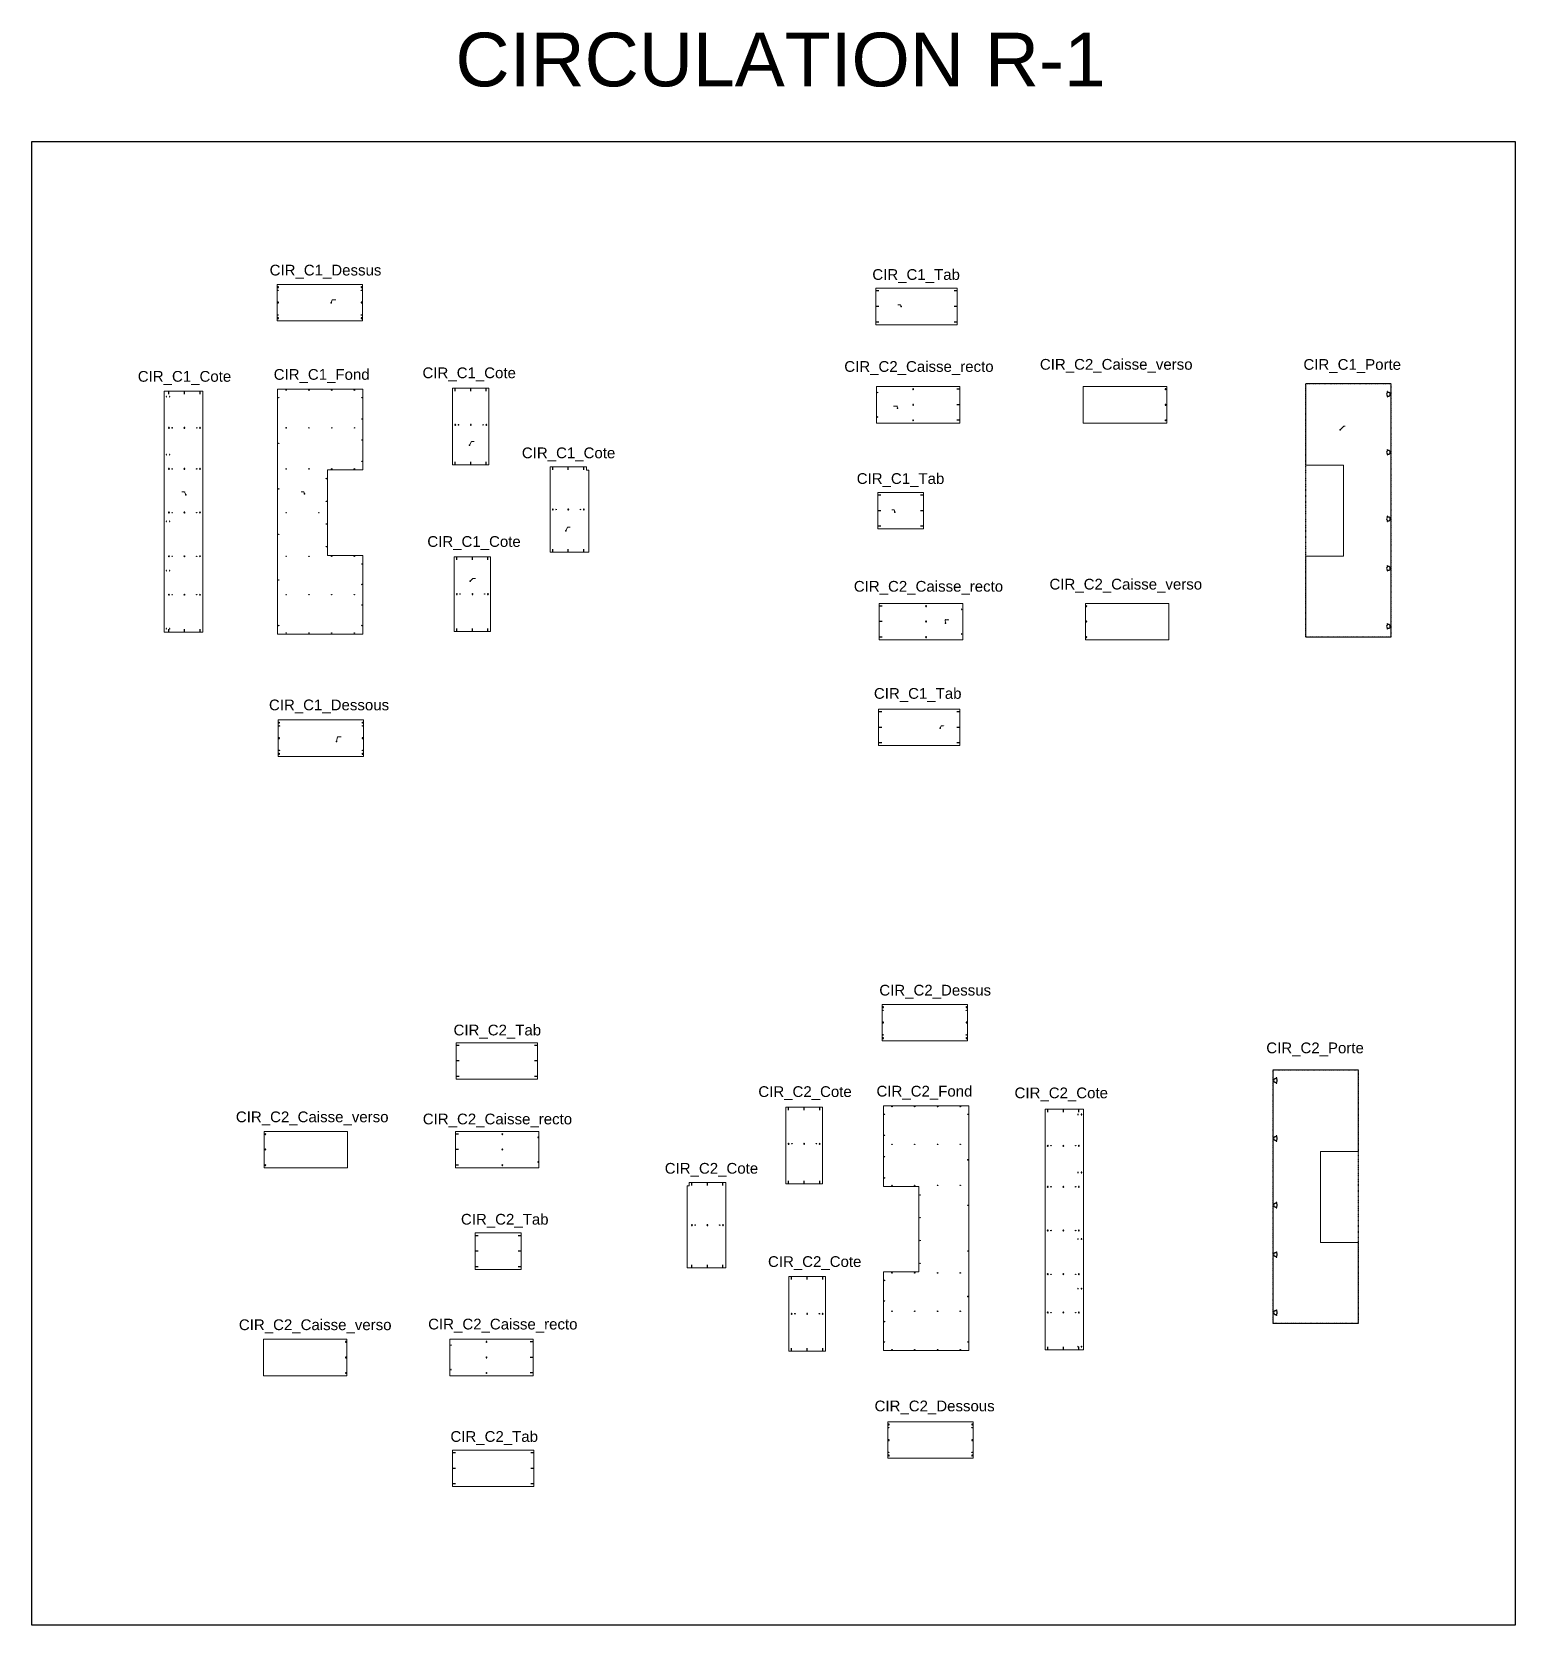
# Model space of a CAD drawing. Header units: millimetres. Extents: x 22572 to 140558, y -12987 to 35546.
# Drawn here: x 107459 to 121265, y -8931 to 5898 of the extents above; entities that cross this region are included whole.
import ezdxf

# ---------------------------------------------------------------- set-up
doc = ezdxf.new("R2010")
doc.units = ezdxf.units.MM
doc.linetypes.add('_..__..__..__.._', pattern=[1.8, 0.9, -0.9])
doc.linetypes.add('________________', pattern=[0])
for name, color, linetype in [('Brut', 92, '_..__..__..__.._'), ('Percage 35 prof.14', 54, 'Continuous'), ('Percage 4 prof.total', 20, 'Continuous'), ('Percage 5 prof.9', 200, 'Continuous'), ('Percage 8 prof.14', 160, 'Continuous'), ('Percage chant 8 prof.28', 10, 'Continuous'), ('Pointage', 10, 'Continuous'), ('TEXTE', 7, 'Continuous')]:
    doc.layers.add(name, color=color, linetype=linetype)
doc.styles.add('MtXpl_IsonormD', font='I011000D.TTF')
doc.styles.add('Objet', font='arial.ttf', dxfattribs={"height": 100})

msp = doc.modelspace()

# ---------------------------------------------------------------- texts
at = {"color": 213, "true_color": 0xe165e1, "style": 'MtXpl_IsonormD'}
for s, p in [('CIR_C1_Dessous', (110255, 3406)), ('CIR_C1_Tab', (115521, 3359)), ('CIR_C1_Traverse', (115481, 2416)), ('PORTE', (119671, 2231)), ('CIR_C1_Coté', (111553, 2087)), ('CIR_C1_Coté', (108857, 1620)), ('CIR_C1_Fond', (109966, 1617)), ('CIR_C1_Tab', (115463, 1451)), ('CIR_C1_Coté', (112445, 1290)), ('CIR_C1_Coté', (111563, 812)), ('CIR_C1_Traverse', (115961, 429)), ('CIR_C1_Tab', (115923, -559)), ('CIR_C1_Dessous', (110305, -661))]:
    msp.add_text(s, height=3.5, dxfattribs=at).set_placement(p)
at = {"layer": 'TEXTE', "transparency": 33554687, "attachment_point": 1, "style": 'Objet'}
for s, width, insert, char_height in [('\\pi4742.42017;CIRCULATION R-1', 15376.04, (106659, 5891), 500), ('CIR_C1_Dessus', 867.25, (109672, 3731), 100), ('CIR_C1_Tab', 867.25, (115282, 3690), 100), ('CIR_C2_Caisse_recto', 867.25, (115021, 2834), 100), ('CIR_C2_Caisse_verso', 867.25, (116842, 2854), 100), ('CIR_C1_Porte', 867.25, (119295, 2853), 100), ('CIR_C1_Cote', 867.25, (108445, 2742), 100), ('CIR_C1_Fond', 867.25, (109710, 2760), 100), ('CIR_C1_Cote', 867.25, (111095, 2775), 100), ('CIR_C1_Cote', 867.25, (112020, 2030), 100), ('CIR_C1_Tab', 867.25, (115137, 1791), 100), ('CIR_C1_Cote', 867.25, (111140, 1205), 100), ('CIR_C2_Caisse_recto', 867.25, (115110, 788), 100), ('CIR_C2_Caisse_verso', 867.25, (116931, 808), 100), ('CIR_C1_Tab', 867.25, (115297, -209), 100), ('CIR_C1_Dessous', 867.25, (109666, -316), 100), ('CIR_C2_Dessus', 867.25, (115347, -2971), 100), ('CIR_C2_Tab', 867.25, (111384, -3342), 100), ('CIR_C2_Porte', 867.25, (118949, -3508), 100), ('CIR_C2_Cote', 867.25, (114221, -3915), 100), ('CIR_C2_Fond', 867.25, (115321, -3911), 100), ('CIR_C2_Cote', 867.25, (116606, -3927), 100), ('CIR_C2_Caisse_verso', 867.25, (109358, -4150), 100), ('CIR_C2_Caisse_recto', 867.25, (111098, -4170), 100), ('CIR_C2_Cote', 867.25, (113350, -4629), 100), ('CIR_C2_Tab', 867.25, (111453, -5103), 100), ('CIR_C2_Cote', 867.25, (114311, -5497), 100), ('CIR_C2_Caisse_verso', 867.25, (109386, -6085), 100), ('CIR_C2_Caisse_recto', 867.25, (111148, -6079), 100), ('CIR_C2_Dessous', 867.25, (115303, -6841), 100), ('CIR_C2_Tab', 867.25, (111355, -7125), 100)]:
    msp.add_mtext_dynamic_manual_height_columns(s, width=width, gutter_width=500, heights=[0], dxfattribs=dict(at, insert=insert, char_height=char_height))

# ---------------------------------------------------------------- hatches: boundary and pattern name
at = {"true_color": 0xe165e1}
for points in [[(110243, 3376), (110244, 3376), (110244, 3376), (110244, 3376), (110244, 3376), (110244, 3376), (110244, 3376), (110244, 3376), (110244, 3376), (110244, 3376), (110244, 3376), (110244, 3376), (110244, 3376), (110244, 3376), (110244, 3376), (110244, 3376), (110245, 3376), (110245, 3376), (110245, 3376), (110245, 3376), (110245, 3376), (110245, 3376), (110245, 3376), (110245, 3377), (110245, 3377), (110245, 3377), (110245, 3377), (110245, 3377), (110245, 3377), (110244, 3377), (110244, 3377), (110244, 3377), (110244, 3377), (110244, 3377), (110244, 3377), (110244, 3377), (110244, 3377), (110244, 3377), (110244, 3377), (110244, 3377), (110244, 3377), (110244, 3377), (110244, 3377), (110244, 3377), (110243, 3377), (110243, 3377), (110243, 3377), (110243, 3377), (110243, 3377), (110243, 3377), (110243, 3377), (110243, 3377), (110243, 3377), (110243, 3377), (110243, 3377), (110243, 3377), (110243, 3377), (110243, 3377), (110243, 3376), (110243, 3376), (110243, 3376), (110243, 3376), (110243, 3376), (110243, 3376), (110243, 3376), (110243, 3376), (110243, 3376), (110243, 3376), (110243, 3376), (110243, 3376), (110243, 3376), (110243, 3376)], [(115553, 3342), (115553, 3342), (115553, 3342), (115553, 3342), (115553, 3342), (115553, 3342), (115553, 3342), (115553, 3342), (115553, 3342), (115553, 3342), (115553, 3343), (115553, 3343), (115553, 3343), (115553, 3343), (115553, 3343), (115553, 3343), (115553, 3343), (115553, 3343), (115553, 3343), (115553, 3343), (115553, 3343), (115553, 3343), (115553, 3343), (115553, 3343), (115553, 3343), (115553, 3343), (115553, 3343), (115553, 3344), (115552, 3344), (115552, 3344), (115552, 3344), (115552, 3344), (115552, 3344), (115552, 3344), (115552, 3343), (115552, 3343), (115552, 3343), (115552, 3343), (115552, 3343), (115552, 3343), (115552, 3343), (115552, 3343), (115552, 3343), (115552, 3343), (115552, 3343), (115552, 3343), (115551, 3343), (115551, 3343), (115551, 3343), (115551, 3343), (115551, 3343), (115552, 3342), (115552, 3342), (115552, 3342), (115552, 3342), (115552, 3342), (115552, 3342), (115552, 3342), (115552, 3342), (115552, 3342), (115552, 3342), (115552, 3342), (115552, 3342), (115552, 3342), (115552, 3342), (115552, 3342), (115552, 3342), (115552, 3342), (115552, 3342), (115553, 3342), (115553, 3342), (115553, 3342)], [(115518, 2394), (115518, 2394), (115518, 2394), (115518, 2394), (115518, 2394), (115518, 2394), (115518, 2394), (115518, 2394), (115518, 2394), (115518, 2394), (115518, 2394), (115518, 2394), (115518, 2394), (115518, 2395), (115518, 2395), (115518, 2395), (115518, 2395), (115518, 2395), (115518, 2395), (115518, 2395), (115518, 2395), (115518, 2395), (115518, 2395), (115518, 2395), (115518, 2395), (115518, 2395), (115518, 2395), (115518, 2395), (115518, 2395), (115518, 2396), (115518, 2396), (115518, 2396), (115517, 2396), (115517, 2396), (115517, 2396), (115517, 2396), (115517, 2396), (115517, 2396), (115517, 2396), (115517, 2396), (115517, 2395), (115517, 2395), (115517, 2395), (115517, 2395), (115517, 2395), (115517, 2395), (115517, 2395), (115517, 2395), (115517, 2395), (115516, 2395), (115516, 2395), (115516, 2395), (115516, 2395), (115516, 2395), (115516, 2395), (115516, 2394), (115517, 2394), (115517, 2394), (115517, 2394), (115517, 2394), (115517, 2394), (115517, 2394), (115517, 2394), (115517, 2394), (115517, 2394), (115517, 2394), (115517, 2394), (115517, 2394), (115517, 2394), (115517, 2394), (115517, 2394), (115517, 2394)], [(119637, 2192), (119637, 2192), (119637, 2192), (119637, 2192), (119637, 2192), (119637, 2192), (119637, 2192), (119637, 2192), (119637, 2192), (119637, 2192), (119637, 2192), (119638, 2192), (119638, 2192), (119638, 2192), (119638, 2192), (119638, 2192), (119638, 2192), (119638, 2192), (119638, 2192), (119638, 2192), (119638, 2192), (119638, 2192), (119638, 2192), (119638, 2192), (119638, 2192), (119638, 2192), (119638, 2193), (119638, 2193), (119638, 2193), (119638, 2193), (119638, 2193), (119638, 2193), (119638, 2193), (119638, 2193), (119638, 2193), (119638, 2193), (119638, 2193), (119638, 2193), (119638, 2193), (119638, 2193), (119638, 2193), (119638, 2193), (119638, 2193), (119637, 2193), (119637, 2193), (119637, 2193), (119637, 2193), (119637, 2193), (119637, 2193), (119637, 2193), (119637, 2193), (119637, 2193), (119637, 2193), (119637, 2193), (119637, 2193), (119637, 2193), (119637, 2193), (119637, 2193), (119637, 2193), (119636, 2193), (119636, 2193), (119636, 2193), (119636, 2193), (119636, 2193), (119636, 2192), (119636, 2192), (119637, 2192), (119637, 2192), (119637, 2192), (119637, 2192), (119637, 2192), (119637, 2192)], [(111532, 2052), (111532, 2052), (111532, 2052), (111532, 2052), (111532, 2052), (111532, 2052), (111532, 2052), (111532, 2052), (111533, 2052), (111533, 2052), (111533, 2052), (111533, 2052), (111533, 2052), (111533, 2052), (111533, 2053), (111533, 2053), (111533, 2053), (111533, 2053), (111533, 2053), (111533, 2053), (111533, 2053), (111533, 2053), (111533, 2053), (111533, 2053), (111533, 2053), (111533, 2053), (111533, 2053), (111533, 2053), (111533, 2053), (111533, 2054), (111533, 2054), (111533, 2054), (111533, 2054), (111533, 2054), (111533, 2054), (111533, 2054), (111533, 2054), (111533, 2054), (111533, 2054), (111533, 2054), (111533, 2054), (111532, 2054), (111532, 2054), (111532, 2054), (111532, 2054), (111532, 2054), (111532, 2054), (111532, 2054), (111532, 2054), (111532, 2054), (111532, 2054), (111532, 2054), (111532, 2054), (111532, 2054), (111532, 2054), (111532, 2054), (111532, 2053), (111532, 2053), (111532, 2053), (111532, 2053), (111532, 2053), (111532, 2053), (111532, 2053), (111532, 2053), (111532, 2053), (111532, 2053), (111532, 2053), (111532, 2053), (111532, 2053), (111532, 2053), (111532, 2053), (111532, 2052)], [(108892, 1587), (108892, 1587), (108892, 1587), (108892, 1587), (108892, 1588), (108892, 1588), (108892, 1588), (108892, 1588), (108892, 1588), (108893, 1588), (108893, 1588), (108893, 1588), (108893, 1588), (108893, 1588), (108893, 1588), (108893, 1588), (108893, 1588), (108893, 1588), (108893, 1588), (108893, 1589), (108892, 1589), (108892, 1589), (108892, 1589), (108892, 1589), (108892, 1589), (108892, 1589), (108892, 1589), (108892, 1589), (108892, 1589), (108892, 1589), (108892, 1589), (108892, 1589), (108892, 1589), (108892, 1589), (108892, 1589), (108892, 1589), (108891, 1589), (108891, 1589), (108891, 1589), (108891, 1589), (108891, 1589), (108891, 1589), (108891, 1589), (108891, 1589), (108891, 1589), (108891, 1589), (108891, 1588), (108891, 1588), (108891, 1588), (108891, 1588), (108891, 1588), (108891, 1588), (108891, 1588), (108891, 1588), (108891, 1588), (108891, 1588), (108891, 1588), (108891, 1588), (108891, 1588), (108891, 1588), (108891, 1588), (108891, 1587), (108891, 1587), (108891, 1587), (108891, 1587), (108891, 1587), (108892, 1587), (108892, 1587), (108892, 1587), (108892, 1587), (108892, 1587), (108892, 1587)], [(109997, 1597), (109997, 1597), (109997, 1597), (109997, 1597), (109997, 1597), (109997, 1598), (109997, 1598), (109997, 1598), (109997, 1598), (109997, 1598), (109997, 1598), (109997, 1598), (109997, 1598), (109997, 1598), (109997, 1598), (109997, 1598), (109997, 1598), (109997, 1598), (109997, 1598), (109997, 1598), (109997, 1599), (109997, 1599), (109997, 1599), (109997, 1599), (109997, 1599), (109997, 1599), (109997, 1599), (109997, 1599), (109997, 1599), (109997, 1599), (109996, 1599), (109996, 1599), (109996, 1599), (109996, 1599), (109996, 1599), (109996, 1599), (109996, 1599), (109996, 1599), (109996, 1599), (109996, 1599), (109996, 1599), (109996, 1599), (109996, 1599), (109996, 1599), (109996, 1599), (109996, 1599), (109995, 1599), (109995, 1598), (109995, 1598), (109995, 1598), (109995, 1598), (109995, 1598), (109995, 1598), (109995, 1598), (109995, 1598), (109995, 1598), (109995, 1598), (109996, 1598), (109996, 1598), (109996, 1598), (109996, 1598), (109996, 1598), (109996, 1597), (109996, 1597), (109996, 1597), (109996, 1597), (109996, 1597), (109996, 1597), (109996, 1597), (109996, 1597), (109996, 1597), (109996, 1597)], [(115490, 1426), (115490, 1426), (115490, 1426), (115490, 1426), (115490, 1426), (115490, 1426), (115490, 1426), (115490, 1426), (115491, 1427), (115491, 1427), (115491, 1427), (115491, 1427), (115491, 1427), (115491, 1427), (115491, 1427), (115491, 1427), (115491, 1427), (115491, 1427), (115491, 1427), (115491, 1427), (115491, 1427), (115491, 1427), (115491, 1428), (115491, 1428), (115491, 1428), (115490, 1428), (115490, 1428), (115490, 1428), (115490, 1428), (115490, 1428), (115490, 1428), (115490, 1428), (115490, 1428), (115490, 1428), (115490, 1428), (115490, 1428), (115490, 1428), (115490, 1428), (115490, 1428), (115489, 1428), (115489, 1428), (115489, 1428), (115489, 1428), (115489, 1428), (115489, 1428), (115489, 1428), (115489, 1428), (115489, 1427), (115489, 1427), (115489, 1427), (115489, 1427), (115489, 1427), (115489, 1427), (115489, 1427), (115489, 1427), (115489, 1427), (115489, 1427), (115489, 1427), (115489, 1427), (115489, 1427), (115489, 1427), (115489, 1426), (115489, 1426), (115489, 1426), (115489, 1426), (115489, 1426), (115490, 1426), (115490, 1426), (115490, 1426), (115490, 1426), (115490, 1426), (115490, 1426)], [(112430, 1252), (112430, 1252), (112430, 1252), (112430, 1252), (112430, 1252), (112430, 1252), (112430, 1252), (112430, 1252), (112430, 1252), (112430, 1252), (112430, 1252), (112430, 1252), (112430, 1252), (112431, 1253), (112431, 1253), (112431, 1253), (112431, 1253), (112431, 1253), (112431, 1253), (112431, 1253), (112431, 1253), (112431, 1253), (112431, 1253), (112431, 1253), (112431, 1253), (112431, 1253), (112431, 1253), (112431, 1254), (112431, 1254), (112431, 1254), (112431, 1254), (112431, 1254), (112431, 1254), (112430, 1254), (112430, 1254), (112430, 1254), (112430, 1254), (112430, 1254), (112430, 1254), (112430, 1254), (112430, 1254), (112430, 1254), (112430, 1254), (112430, 1254), (112430, 1254), (112430, 1254), (112430, 1254), (112429, 1254), (112429, 1254), (112429, 1254), (112429, 1254), (112429, 1254), (112429, 1254), (112429, 1254), (112429, 1254), (112429, 1253), (112429, 1253), (112429, 1253), (112429, 1253), (112429, 1253), (112429, 1253), (112429, 1253), (112429, 1253), (112429, 1253), (112429, 1253), (112429, 1253), (112429, 1253), (112429, 1253), (112429, 1253), (112429, 1252), (112429, 1252), (112430, 1252)], [(111539, 785), (111539, 785), (111539, 785), (111539, 785), (111540, 785), (111540, 785), (111540, 785), (111540, 785), (111540, 785), (111540, 785), (111540, 785), (111540, 785), (111540, 785), (111540, 785), (111540, 785), (111540, 785), (111540, 785), (111540, 785), (111541, 785), (111541, 785), (111541, 785), (111541, 785), (111541, 785), (111541, 785), (111541, 786), (111541, 786), (111541, 786), (111541, 786), (111541, 786), (111541, 786), (111541, 786), (111541, 786), (111541, 786), (111541, 786), (111541, 786), (111541, 786), (111540, 786), (111540, 786), (111540, 786), (111540, 786), (111540, 786), (111540, 787), (111540, 787), (111540, 787), (111540, 787), (111540, 787), (111540, 787), (111540, 787), (111540, 787), (111540, 786), (111539, 786), (111539, 786), (111539, 786), (111539, 786), (111539, 786), (111539, 786), (111539, 786), (111539, 786), (111539, 786), (111539, 786), (111539, 786), (111539, 786), (111539, 786), (111539, 786), (111539, 786), (111539, 785), (111539, 785), (111539, 785), (111539, 785), (111539, 785), (111539, 785), (111539, 785)], [(115962, 394), (115962, 394), (115963, 394), (115963, 394), (115963, 394), (115963, 394), (115963, 394), (115963, 394), (115963, 394), (115963, 394), (115963, 394), (115963, 394), (115963, 394), (115963, 394), (115963, 394), (115963, 394), (115963, 394), (115963, 395), (115963, 395), (115963, 395), (115963, 395), (115963, 395), (115963, 395), (115963, 395), (115963, 395), (115963, 395), (115963, 395), (115963, 395), (115963, 395), (115963, 395), (115963, 395), (115963, 395), (115963, 395), (115963, 395), (115962, 395), (115962, 395), (115962, 395), (115962, 395), (115962, 395), (115962, 395), (115962, 395), (115962, 395), (115962, 395), (115962, 395), (115962, 395), (115962, 395), (115962, 395), (115962, 395), (115962, 395), (115962, 395), (115961, 395), (115961, 395), (115961, 395), (115961, 395), (115961, 394), (115961, 394), (115961, 394), (115962, 394), (115962, 394), (115962, 394), (115962, 394), (115962, 394), (115962, 394), (115962, 394), (115962, 394), (115962, 394), (115962, 394), (115962, 394), (115962, 394), (115962, 394), (115962, 394), (115962, 394)], [(115912, -582), (115912, -582), (115912, -582), (115912, -582), (115912, -582), (115912, -582), (115912, -582), (115912, -582), (115913, -582), (115913, -582), (115913, -582), (115913, -582), (115913, -581), (115913, -581), (115913, -581), (115913, -581), (115913, -581), (115913, -581), (115913, -581), (115913, -581), (115913, -581), (115913, -581), (115913, -581), (115913, -581), (115913, -581), (115913, -581), (115913, -581), (115913, -580), (115913, -580), (115913, -580), (115913, -580), (115913, -580), (115913, -580), (115913, -580), (115913, -580), (115913, -580), (115913, -580), (115913, -580), (115913, -580), (115913, -580), (115912, -580), (115912, -580), (115912, -580), (115912, -580), (115912, -580), (115912, -580), (115912, -580), (115912, -580), (115912, -580), (115912, -580), (115912, -580), (115912, -580), (115912, -580), (115912, -580), (115912, -580), (115912, -580), (115912, -580), (115911, -581), (115911, -581), (115911, -581), (115911, -581), (115911, -581), (115911, -581), (115912, -581), (115912, -581), (115912, -581), (115912, -581), (115912, -581), (115912, -581), (115912, -581), (115912, -581), (115912, -581)], [(110294, -706), (110294, -706), (110294, -706), (110294, -706), (110294, -706), (110294, -706), (110294, -706), (110294, -706), (110294, -706), (110294, -706), (110294, -706), (110294, -706), (110294, -706), (110294, -706), (110294, -705), (110295, -705), (110295, -705), (110295, -705), (110295, -705), (110295, -705), (110295, -705), (110295, -705), (110295, -705), (110295, -705), (110295, -705), (110295, -705), (110295, -705), (110295, -705), (110294, -704), (110294, -704), (110294, -704), (110294, -704), (110294, -704), (110294, -704), (110294, -704), (110294, -704), (110294, -704), (110294, -704), (110294, -704), (110294, -704), (110294, -704), (110294, -704), (110294, -704), (110293, -704), (110293, -704), (110293, -704), (110293, -704), (110293, -704), (110293, -704), (110293, -704), (110293, -705), (110293, -705), (110293, -705), (110293, -705), (110293, -705), (110293, -705), (110293, -705), (110293, -705), (110293, -705), (110293, -705), (110293, -705), (110293, -705), (110293, -705), (110293, -705), (110293, -706), (110293, -706), (110293, -706), (110293, -706), (110293, -706), (110293, -706), (110293, -706), (110293, -706)]]:
    msp.add_hatch(color=213, dxfattribs=at).paths.add_polyline_path(points)

# ---------------------------------------------------------------- linework, layer by layer
at = {"color": 254, "linetype": '________________', "lineweight": 9, "true_color": 0xf0b1f0}
for p, q in [((110244, 3376), (110254, 3404)), ((115552, 3343), (115544, 3358)), ((115517, 2395), (115514, 2415)), ((119637, 2193), (119670, 2230)), ((111532, 2053), (111552, 2086)), ((108892, 1588), (108881, 1618)), ((109996, 1598), (109991, 1616)), ((115490, 1427), (115486, 1450)), ((112430, 1253), (112445, 1288)), ((111540, 786), (111562, 811)), ((115962, 395), (115960, 427)), ((115912, -581), (115923, -561)), ((110294, -705), (110304, -663))]:
    msp.add_line(p, q, dxfattribs=at)
at = {"color": 213, "linetype": '________________', "lineweight": 9, "true_color": 0xe165e1}
for p, q in [((110254, 3404), (110287, 3404)), ((115520, 3358), (115544, 3358)), ((115480, 2415), (115514, 2415)), ((119670, 2230), (119684, 2230)), ((111552, 2086), (111577, 2086)), ((108856, 1618), (108881, 1618)), ((109965, 1616), (109991, 1616)), ((115463, 1450), (115486, 1450)), ((112445, 1288), (112469, 1288)), ((111562, 811), (111587, 811)), ((115960, 427), (115994, 427)), ((115923, -561), (115946, -561)), ((110304, -663), (110337, -663))]:
    msp.add_line(p, q, dxfattribs=at)
msp.add_lwpolyline([(107459, 4877), (121265, 4877), (121265, -8931), (107459, -8931)], close=True)
at = {"color": 7, "linetype": '________________', "lineweight": 9}
for points in [[(109741, 3209), (109741, 3548), (110536, 3548), (110536, 3209)], [(115316, 3512), (116073, 3512), (116073, 3173), (115316, 3173)], [(108690, 312), (108690, 2554), (109049, 2554), (109049, 312)], [(110541, 1821), (110210, 1821), (110210, 1026), (110541, 1026), (110541, 293), (109746, 293), (109746, 2573), (110541, 2573)], [(111375, 2583), (111714, 2583), (111714, 1869), (111375, 1869)], [(116098, 2597), (116098, 2258), (115322, 2258), (115322, 2597)], [(117246, 2597), (117246, 2258), (118022, 2258), (118022, 2597)], [(119316, 1864), (119316, 2625), (120108, 2625), (120108, 265), (119316, 265), (119316, 1018), (119667, 1018), (119667, 1864)], [(112642, 1056), (112283, 1056), (112283, 1851), (112622, 1851), (112622, 1820), (112642, 1820)], [(115332, 1612), (115758, 1612), (115758, 1273), (115332, 1273)], [(111390, 1013), (111729, 1013), (111729, 318), (111390, 318)], [(115347, 579), (116123, 579), (116123, 240), (115347, 240)], [(118041, 579), (117265, 579), (117265, 240), (118041, 240)], [(115341, -406), (116098, -406), (116098, -745), (115341, -745)], [(110546, -845), (109751, -845), (109751, -506), (110546, -506)], [(115373, -3153), (116168, -3153), (116168, -3492), (115373, -3492)], [(112166, -3849), (111409, -3849), (111409, -3510), (112166, -3510)], [(119012, -6122), (119012, -3762), (119804, -3762), (119804, -4523), (119453, -4523), (119453, -5369), (119804, -5369), (119804, -6122)], [(114817, -4109), (114817, -4823), (114478, -4823), (114478, -4109)], [(115716, -4848), (115385, -4848), (115385, -4096), (116180, -4096), (116180, -6376), (115385, -6376), (115385, -5643), (115716, -5643)], [(117249, -6369), (116890, -6369), (116890, -4127), (117249, -4127)], [(110398, -4674), (110398, -4335), (109622, -4335), (109622, -4674)], [(111403, -4674), (111403, -4335), (112179, -4335), (112179, -4674)], [(113917, -4811), (113917, -5606), (113558, -5606), (113558, -4842), (113578, -4842), (113578, -4811)], [(112012, -5620), (111586, -5620), (111586, -5281), (112012, -5281)], [(114845, -5686), (114845, -6381), (114506, -6381), (114506, -5686)], [(110390, -6270), (109614, -6270), (109614, -6609), (110390, -6609)], [(111350, -6270), (112126, -6270), (112126, -6609), (111350, -6609)], [(116220, -7378), (115425, -7378), (115425, -7039), (116220, -7039)], [(112132, -7642), (111375, -7642), (111375, -7303), (112132, -7303)]]:
    msp.add_lwpolyline(points, close=True, dxfattribs=at)
at = {"color": 7}
for p in [(110244, 3376), (115552, 3343), (115517, 2395), (119637, 2193), (111532, 2053), (108892, 1588), (109996, 1598), (115490, 1427), (112430, 1253), (111540, 786), (115962, 395), (115912, -581), (110294, -705)]:
    msp.add_point(p, dxfattribs=at)
at = {"layer": 'Brut'}
for points in [[(119316, 2625), (120108, 2625), (120108, 265), (119316, 265)], [(119012, -3762), (119804, -3762), (119804, -6122), (119012, -6122)]]:
    msp.add_lwpolyline(points, close=True, dxfattribs=at)
at = {"layer": 'Percage 35 prof.14', "transparency": 33554687, "extrusion": (0, 0, -1)}
for centre in [(-120086, 2525), (-120086, 1985), (-120086, 1365), (-120086, 905), (-120086, 365), (-119034, -3862), (-119034, -4402), (-119034, -5022), (-119034, -5482), (-119034, -6022)]:
    msp.add_circle(centre, 17.5, dxfattribs=at)
at = {"layer": 'Percage 4 prof.total', "transparency": 33554687}
for centre in [(109751, 3493), (110527, 3493), (109751, 3264), (110527, 3264), (109826, 2564), (110038, 2564), (110250, 2564), (110461, 2564), (109756, 2493), (110532, 2493), (110532, 2296), (111430, 2241), (111659, 2241), (108765, 2213), (108994, 2213), (109826, 2213), (110038, 2213), (110250, 2213), (110461, 2213), (110532, 2099), (109756, 2069), (108765, 1831), (108994, 1831), (109826, 1831), (110038, 1831), (110250, 1831), (110461, 1831), (110532, 1901), (109756, 1645), (110201, 1741), (110201, 1530), (108765, 1424), (108994, 1424), (109826, 1424), (110130, 1424), (112338, 1453), (112567, 1453), (109756, 1221), (110201, 1318), (110201, 1106), (108765, 1017), (108994, 1017), (109826, 1017), (110038, 1017), (110250, 1017), (110461, 1017), (110532, 946), (109756, 797), (110532, 755), (108765, 660), (108994, 660), (109826, 660), (110038, 660), (110250, 660), (110461, 660), (111445, 666), (111674, 666), (110532, 564), (109756, 373), (109826, 303), (110038, 303), (110250, 303), (110461, 303), (110532, 373), (109761, -561), (110537, -561), (109761, -790), (110537, -790), (115382, -3208), (116158, -3208), (115382, -3437), (116158, -3437), (115465, -4105), (115677, -4105), (115889, -4105), (116100, -4105), (115395, -4176), (116171, -4176), (114533, -4450), (114762, -4450), (115395, -4373), (115395, -4570), (115465, -4456), (115677, -4456), (115889, -4456), (116100, -4456), (116945, -4469), (117174, -4469), (116171, -4600), (115395, -4768), (115465, -4838), (115677, -4838), (115889, -4838), (116100, -4838), (116945, -4851), (117174, -4851), (115726, -4928), (116171, -5024), (115726, -5139), (113633, -5208), (113862, -5208), (116945, -5258), (117174, -5258), (115726, -5351), (116171, -5448), (115726, -5563), (115395, -5723), (115465, -5652), (115677, -5652), (115889, -5652), (116100, -5652), (116945, -5665), (117174, -5665), (115395, -5914), (116171, -5872), (114561, -6033), (114790, -6033), (115465, -6009), (115677, -6009), (115889, -6009), (116100, -6009), (116945, -6022), (117174, -6022), (115395, -6105), (115395, -6296), (115465, -6366), (115677, -6366), (115889, -6366), (116100, -6366), (116171, -6296), (115435, -7094), (116211, -7094), (115435, -7323), (116211, -7323)]:
    msp.add_circle(centre, 2, dxfattribs=at)
at = {"layer": 'Percage 4 prof.total', "transparency": 33554687, "extrusion": (0, 0, -1)}
for centre in [(-115331, 2542), (-115331, 2313), (-116113, 524), (-116113, 295), (-112169, -4390), (-112169, -4619), (-111360, -6325), (-111360, -6554)]:
    msp.add_circle(centre, 2, dxfattribs=at)
at = {"layer": 'Percage 5 prof.9', "transparency": 33554687, "extrusion": (0, 0, -1)}
for centre in [(-108710, 2503), (-108742, 2503), (-108710, 1963), (-108742, 1963), (-108710, 1343), (-108742, 1343), (-108710, 883), (-108742, 883), (-108710, 343), (-108742, 343), (-117197, -4178), (-117229, -4178), (-117197, -4718), (-117229, -4718), (-117197, -5338), (-117229, -5338), (-117197, -5798), (-117229, -5798), (-117197, -6338), (-117229, -6338)]:
    msp.add_circle(centre, 2.5, dxfattribs=at)
at = {"layer": 'Percage 8 prof.14', "transparency": 33554687, "extrusion": (0, 0, -1)}
for centre in [(-109751, 3523), (-110527, 3523), (-109751, 3379), (-110527, 3379), (-109751, 3234), (-110527, 3234), (-115662, 2572), (-118012, 2572), (-115662, 2427), (-118012, 2427), (-111400, 2241), (-111545, 2241), (-111689, 2241), (-115662, 2283), (-118012, 2283), (-108735, 2213), (-108879, 2213), (-109024, 2213), (-108735, 1831), (-108879, 1831), (-109024, 1831), (-108735, 1424), (-108879, 1424), (-109024, 1424), (-112308, 1453), (-112452, 1453), (-112597, 1453), (-108735, 1017), (-108879, 1017), (-109024, 1017), (-108735, 660), (-108879, 660), (-109024, 660), (-111415, 666), (-111560, 666), (-111704, 666), (-115782, 554), (-117274, 554), (-115782, 410), (-117274, 410), (-115782, 265), (-117274, 265), (-109761, -531), (-110537, -531), (-109761, -675), (-110537, -675), (-109761, -820), (-110537, -820), (-115382, -3178), (-116158, -3178), (-115382, -3322), (-116158, -3322), (-115382, -3467), (-116158, -3467), (-109632, -4360), (-111838, -4360), (-114503, -4450), (-114648, -4450), (-114792, -4450), (-109632, -4505), (-111838, -4505), (-116915, -4469), (-117060, -4469), (-117204, -4469), (-109632, -4649), (-111838, -4649), (-116915, -4851), (-117060, -4851), (-117204, -4851), (-113603, -5208), (-113747, -5208), (-113892, -5208), (-116915, -5258), (-117060, -5258), (-117204, -5258), (-116915, -5665), (-117060, -5665), (-117204, -5665), (-114531, -6033), (-114675, -6033), (-114820, -6033), (-116915, -6022), (-117060, -6022), (-117204, -6022), (-110381, -6295), (-111691, -6295), (-110381, -6439), (-111691, -6439), (-110381, -6584), (-111691, -6584), (-115435, -7064), (-116211, -7064), (-115435, -7209), (-116211, -7209), (-115435, -7353), (-116211, -7353)]:
    msp.add_circle(centre, 4, dxfattribs=at)
at = {"layer": 'Percage chant 8 prof.28'}
for p, q in [((115344, 3487), (115316, 3487)), ((116073, 3487), (116045, 3487)), ((115344, 3343), (115316, 3343)), ((116073, 3343), (116045, 3343)), ((115344, 3198), (115316, 3198)), ((116073, 3198), (116045, 3198)), ((108735, 2526), (108735, 2554)), ((108879, 2526), (108879, 2554)), ((109024, 2526), (109024, 2554)), ((111400, 2555), (111400, 2583)), ((111545, 2555), (111545, 2583)), ((111689, 2555), (111689, 2583)), ((116098, 2572), (116070, 2572)), ((116098, 2427), (116070, 2427)), ((116098, 2283), (116070, 2283)), ((111400, 1869), (111400, 1897)), ((111545, 1869), (111545, 1897)), ((111689, 1869), (111689, 1897)), ((112308, 1823), (112308, 1851)), ((112452, 1823), (112452, 1851)), ((112597, 1823), (112597, 1851)), ((115360, 1587), (115332, 1587)), ((115758, 1587), (115730, 1587)), ((115360, 1442), (115332, 1442)), ((115758, 1442), (115730, 1442)), ((115360, 1298), (115332, 1298)), ((115758, 1298), (115730, 1298)), ((112308, 1056), (112308, 1084)), ((112452, 1056), (112452, 1084)), ((112597, 1056), (112597, 1084)), ((111415, 985), (111415, 1013)), ((111560, 985), (111560, 1013)), ((111704, 985), (111704, 1013)), ((115375, 554), (115347, 554)), ((108735, 312), (108735, 340)), ((108879, 312), (108879, 340)), ((109024, 312), (109024, 340)), ((111415, 318), (111415, 346)), ((111560, 318), (111560, 346)), ((111704, 318), (111704, 346)), ((115375, 410), (115347, 410)), ((115375, 265), (115347, 265)), ((115369, -431), (115341, -431)), ((116098, -431), (116070, -431)), ((115369, -576), (115341, -576)), ((116098, -576), (116070, -576)), ((115369, -720), (115341, -720)), ((116098, -720), (116070, -720)), ((111437, -3535), (111409, -3535)), ((112166, -3535), (112138, -3535)), ((111437, -3679), (111409, -3679)), ((112166, -3679), (112138, -3679)), ((111437, -3824), (111409, -3824)), ((112166, -3824), (112138, -3824)), ((114503, -4137), (114503, -4109)), ((114648, -4137), (114648, -4109)), ((114792, -4137), (114792, -4109)), ((116915, -4155), (116915, -4127)), ((117060, -4155), (117060, -4127)), ((117204, -4155), (117204, -4127)), ((111431, -4360), (111403, -4360)), ((111431, -4505), (111403, -4505)), ((111431, -4649), (111403, -4649)), ((113603, -4839), (113603, -4811)), ((113747, -4839), (113747, -4811)), ((113892, -4839), (113892, -4811)), ((114503, -4823), (114503, -4795)), ((114648, -4823), (114648, -4795)), ((114792, -4823), (114792, -4795)), ((111614, -5306), (111586, -5306)), ((112012, -5306), (111984, -5306)), ((111614, -5450), (111586, -5450)), ((112012, -5450), (111984, -5450)), ((111614, -5595), (111586, -5595)), ((112012, -5595), (111984, -5595)), ((113603, -5606), (113603, -5578)), ((113747, -5606), (113747, -5578)), ((113892, -5606), (113892, -5578)), ((114531, -5714), (114531, -5686)), ((114675, -5714), (114675, -5686)), ((114820, -5714), (114820, -5686)), ((112126, -6295), (112098, -6295)), ((114531, -6381), (114531, -6353)), ((114675, -6381), (114675, -6353)), ((114820, -6381), (114820, -6353)), ((116915, -6369), (116915, -6341)), ((117060, -6369), (117060, -6341)), ((117204, -6369), (117204, -6341)), ((112126, -6439), (112098, -6439)), ((112126, -6584), (112098, -6584)), ((111403, -7328), (111375, -7328)), ((112132, -7328), (112104, -7328)), ((111403, -7472), (111375, -7472)), ((112132, -7472), (112104, -7472)), ((111403, -7617), (111375, -7617)), ((112132, -7617), (112104, -7617))]:
    msp.add_line(p, q, dxfattribs=at)
at = {"layer": 'Pointage', "transparency": 33554687, "extrusion": (0, 0, -1)}
for centre in [(-120076, 2548), (-120076, 2503), (-120076, 2008), (-120076, 1963), (-120076, 1388), (-120076, 1343), (-120076, 928), (-120076, 883), (-120076, 388), (-120076, 343), (-119044, -3840), (-119044, -3885), (-119044, -4380), (-119044, -4425), (-119044, -5000), (-119044, -5045), (-119044, -5460), (-119044, -5505), (-119044, -6000), (-119044, -6045)]:
    msp.add_circle(centre, 2.5, dxfattribs=at)

msp.set_redraw_order([(e.dxf.handle, doc.entitydb.next_handle()) for e in msp.query("TEXT MTEXT ATTDEF DIMENSION ARC_DIMENSION")])  # texts and dimensions are drawn at this point

doc.saveas('drawing.dxf')
